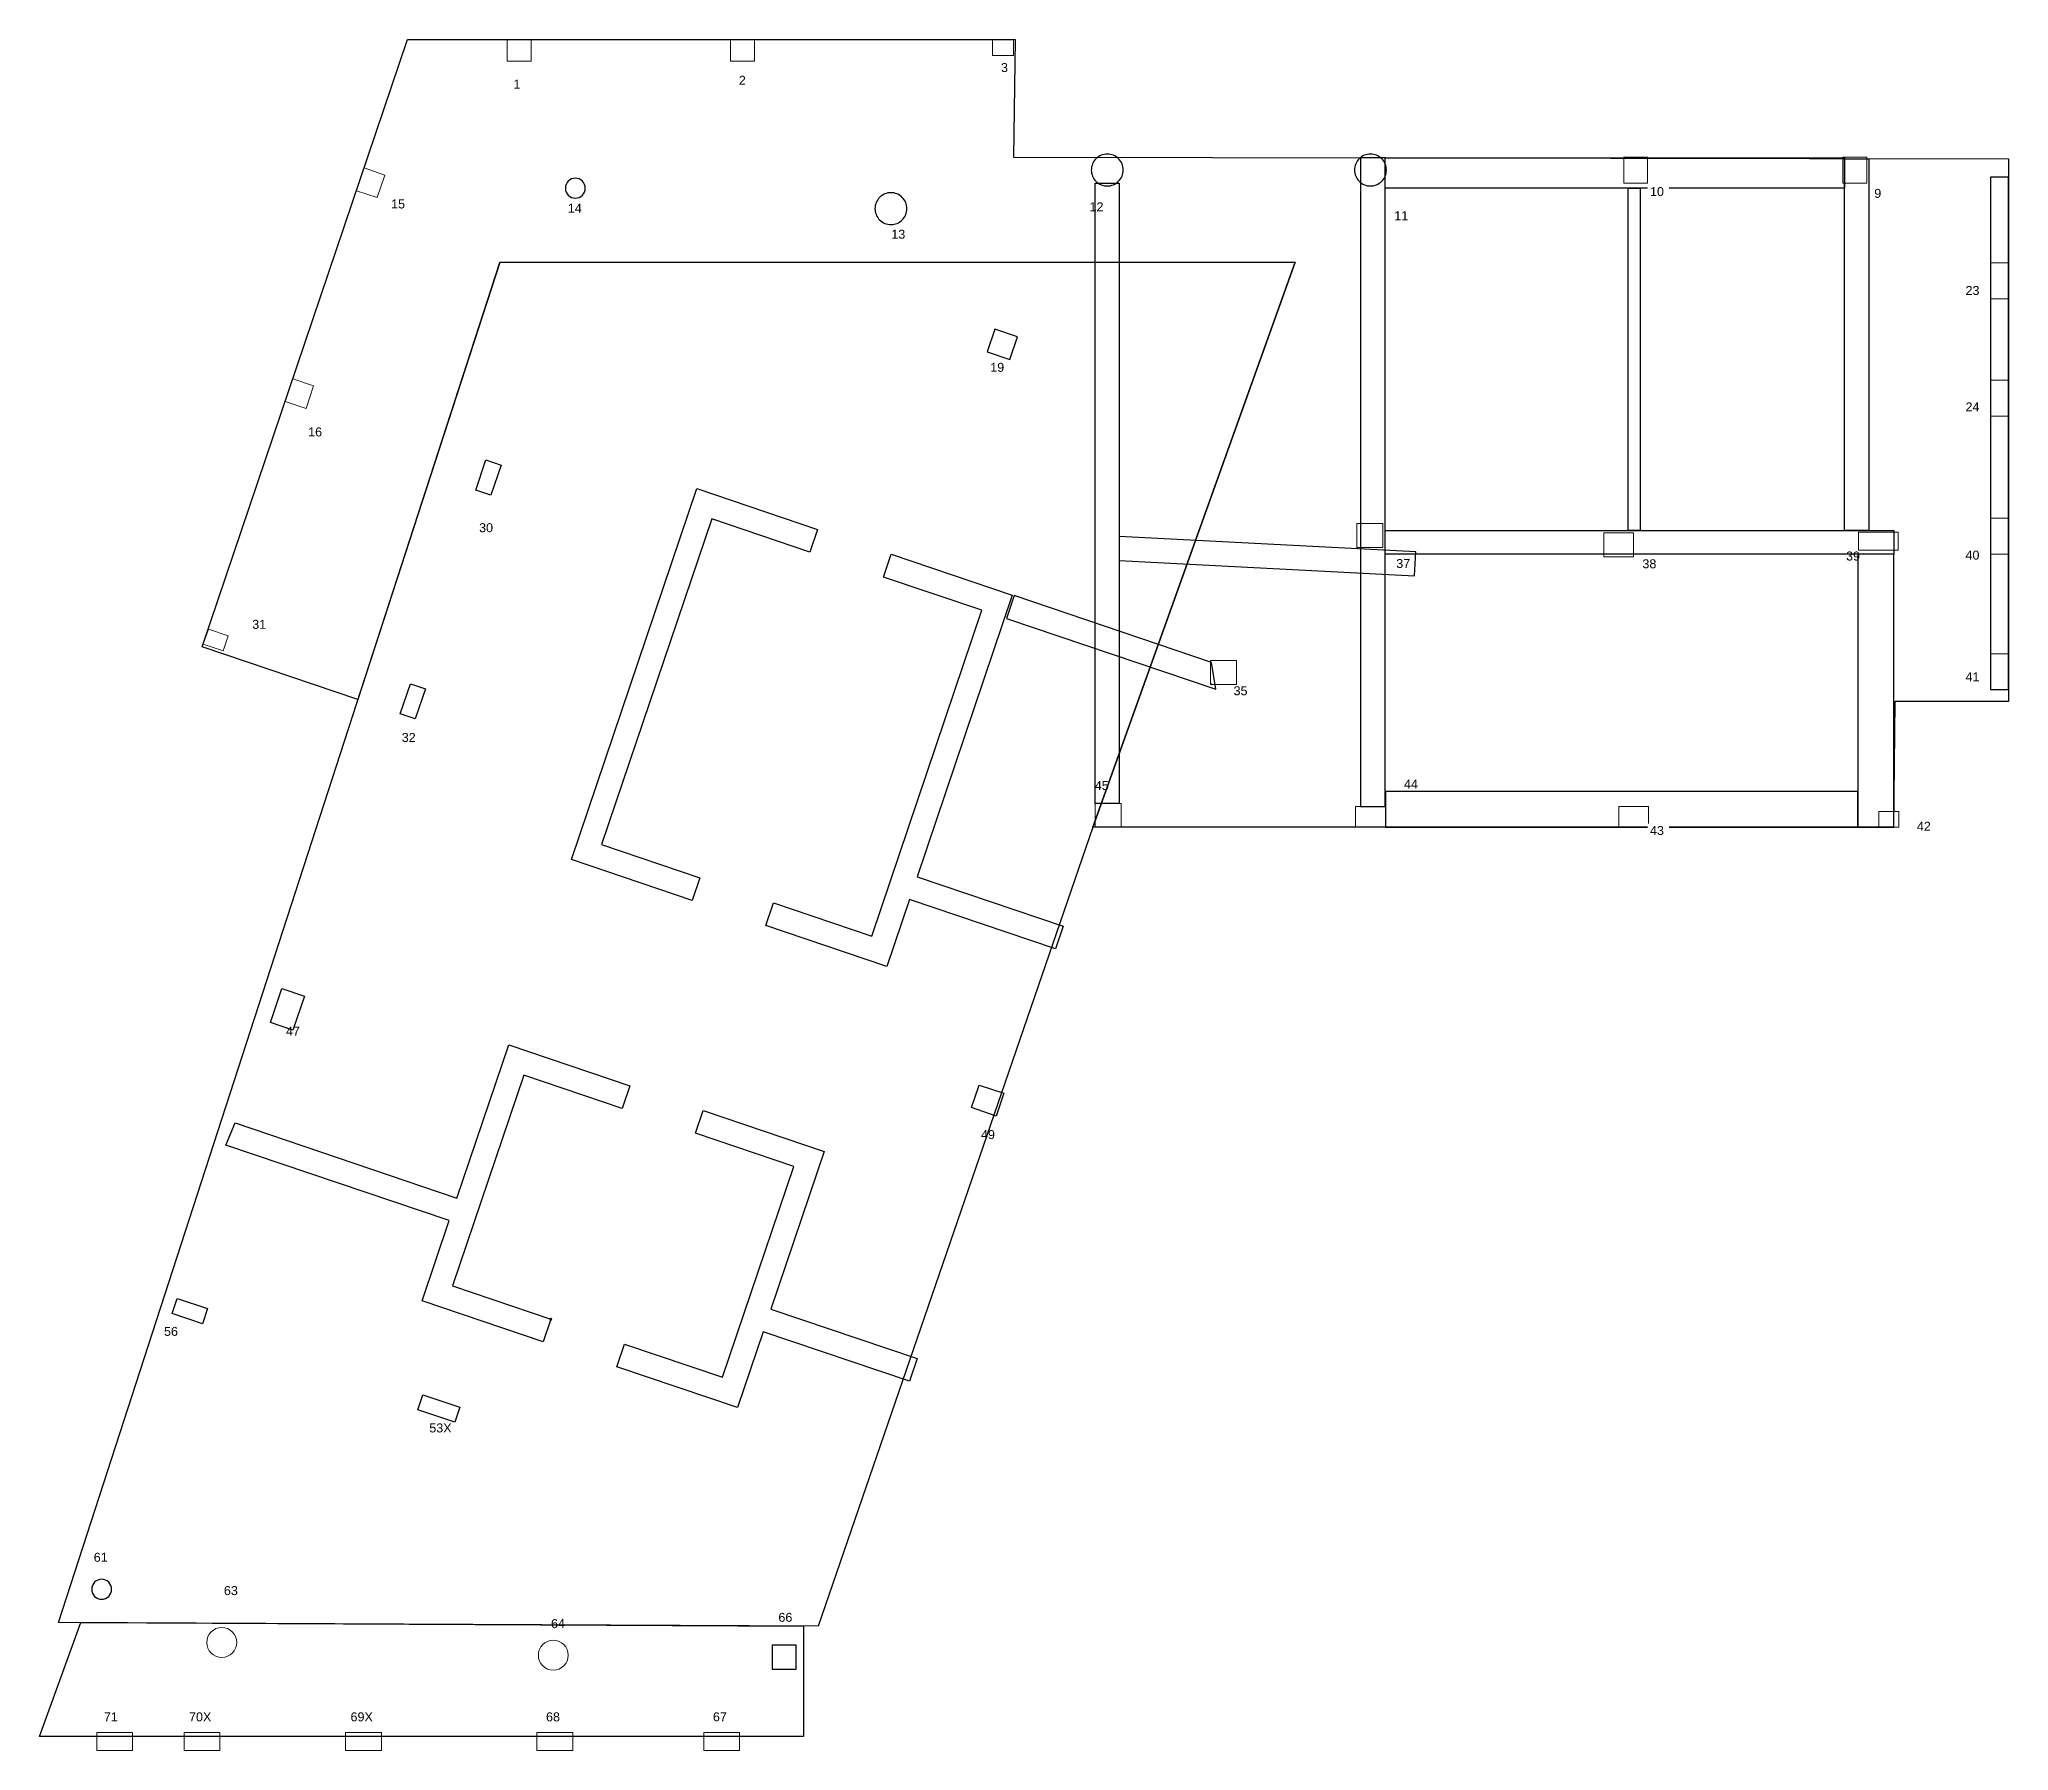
# Model space of a CAD drawing. Header units: inches. Extents: x 30 to 12637, y 0 to 49076.
# Drawn here: x 10659 to 12634, y 21000 to 22716 of the extents above; entities that cross this region are included whole.
import ezdxf

# ---------------------------------------------------------------- set-up
doc = ezdxf.new("R2010")
doc.units = ezdxf.units.IN
doc.header["$MEASUREMENT"] = 0
doc.header["$PDMODE"] = 35
for name, color, linetype in [('BEAM', 4, 'Continuous'), ('DATUM', 6, 'Continuous'), ('SLAB-BALCONY', 3, 'Continuous'), ('SLAB-RESIDENTIAL', 6, 'Continuous'), ('WALL', 1, 'Continuous')]:
    doc.layers.add(name, color=color, linetype=linetype)
doc.layers.add('COL-IDEN', color=171, linetype='Continuous', lineweight=30)
doc.layers.add('COLS', color=52, linetype='Continuous', lineweight=20)
doc.styles.add('Arial', font='arial.ttf', dxfattribs={"height": 9})

msp = doc.modelspace()

# ---------------------------------------------------------------- texts
at = {"layer": 'COL-IDEN', "lineweight": 9, "char_height": 9, "attachment_point": 1, "style": 'Arial'}
for s, insert, width in [('2', (11360.6, 22679.7), 8.484), ('3', (11623.6, 22692.5), 8.484), ('1', (11134.5, 22675.8), 8.484), ('15', (11011.8, 22555.7), 16.968), ('14', (11189.1, 22551.5), 16.968), ('12', (11712.4, 22552.8), 16.968), ('11', (12018.1, 22543.9), 16.968), ('13', (11513.6, 22525.4), 16.968), ('23', (12591.1, 22468.9), 16.968), ('19', (11612.8, 22391.9), 16.968), ('24', (12591.1, 22352.2), 16.968), ('16', (10928.6, 22327.1), 16.968), ('30', (11100.1, 22231.1), 16.968), ('40', (12591.1, 22203.6), 16.968), ('37', (12020.1, 22195.2), 16.968), ('38', (12267, 22194.9), 16.968), ('39', (12471.3, 22202.7), 16.968), ('31', (10872.5, 22134.2), 16.968), ('35', (11856.9, 22067.6), 16.968), ('41', (12591.1, 22081.5), 16.968), ('32', (11022.5, 22020.8), 16.968), ('45', (11717.7, 21972.6), 16.968), ('44', (12027.8, 21974), 16.968), ('42', (12542.3, 21931.7), 16.968), ('47', (10906.3, 21726.2), 16.968), ('49', (11603.5, 21622.6), 16.968), ('56', (10784, 21425.3), 16.968), ('53X', (11050.1, 21328.5), 26.967), ('61', (10713.5, 21198.8), 16.968), ('63', (10844.1, 21165.4), 16.968), ('66', (11400.3, 21138.6), 16.968), ('64', (11172.2, 21132.3), 19.998), ('71', (10723.7, 21038.8), 16.968), ('70X', (10809.1, 21038.8), 26.967), ('69X', (10971.1, 21038.8), 26.967), ('68', (11167.2, 21038.8), 16.968), ('67', (11334.6, 21038.8), 16.968)]:
    msp.add_mtext(s, dxfattribs=dict(at, insert=insert, width=width))

# ---------------------------------------------------------------- linework, layer by layer
at = {"layer": 'BEAM'}
for points in [[(11984.2, 21947.2), (12009.1, 21947.2), (12009.1, 22597.5), (11984.2, 22597.5)], [(12469.8, 22567.1), (12009.1, 22567.1), (12009.1, 22597.5), (12469.8, 22597.5)], [(12469.8, 22596.6), (12494.2, 22596.6), (12494.2, 22223.9), (12469.8, 22223.9)], [(11718.2, 22572.2), (11742.2, 22572.2), (11742.2, 21950.2), (11718.2, 21950.2)], [(12252.7, 22567.1), (12264.7, 22567.1), (12264.7, 22223.9), (12252.7, 22223.9)], [(12616.2, 22064.2), (12634.2, 22064.2), (12634.2, 22578.2), (12616.2, 22578.2)], [(12009.1, 22223.9), (12519.2, 22223.9), (12519.2, 22199.9), (12009.1, 22199.9)], [(11742.2, 22217.7), (11742.2, 22193.6), (12038.3, 22178.4), (12039.6, 22202.3), (11742.2, 22217.7)], [(12483.2, 21926.2), (12519.2, 21926.2), (12519.2, 22199.9), (12483.2, 22199.9)], [(12009.2, 21926.2), (12483.2, 21926.2), (12483.2, 21962.2), (12009.2, 21962.2)]]:
    msp.add_lwpolyline(points, close=True, dxfattribs=at)
msp.add_lwpolyline([(11629.1, 22135.7), (11839.1, 22064.7), (11834.7, 22091.6), (11636.8, 22158.5), (11629.1, 22135.7)], dxfattribs=at)
at = {"layer": 'COLS'}
for points in [[(11128.2, 22694.2), (11128.2, 22716.2), (11152.2, 22716.2), (11152.2, 22694.2)], [(11352.2, 22694.2), (11376.2, 22694.2), (11376.2, 22716.2), (11352.2, 22716.2)], [(11615.2, 22700.2), (11615.2, 22716.2), (11636.2, 22716.2), (11636.2, 22700.2)], [(12248.2, 22572.2), (12272.2, 22572.2), (12272.2, 22598.2), (12248.2, 22598.2)], [(12468.2, 22572.2), (12468.2, 22598.2), (12492.2, 22598.2), (12492.2, 22572.2)], [(10997.9, 22557.5), (11005.6, 22580.2), (10984.7, 22587.3), (10977.1, 22564.5)], [(12616.2, 22456.2), (12616.2, 22492.2), (12634.2, 22492.2), (12634.2, 22456.2)], [(10926.5, 22346.2), (10934.1, 22368.9), (10913.3, 22375.9), (10905.6, 22353.2)], [(12616.2, 22338.4), (12616.2, 22374.4), (12634.2, 22374.4), (12634.2, 22338.4)], [(11980.7, 22206.9), (11980.7, 22230.9), (12006.7, 22230.9), (12006.7, 22206.9)], [(12616.2, 22200.2), (12616.2, 22236.2), (12634.2, 22236.2), (12634.2, 22200.2)], [(12228.2, 22197.4), (12228.2, 22221.4), (12258.2, 22221.4), (12258.2, 22197.4)], [(12483.7, 22204.2), (12483.7, 22222.2), (12523.7, 22222.2), (12523.7, 22204.2)], [(10843.2, 22103.1), (10823.3, 22109.8), (10828.5, 22125), (10848.4, 22118.3)], [(11833.9, 22069.5), (11859.9, 22069.5), (11859.9, 22093.5), (11833.9, 22093.5)], [(12616.2, 22064.2), (12616.2, 22100.2), (12634.2, 22100.2), (12634.2, 22064.2)], [(11834.8, 22070.2), (11834.7, 22070.2), (11834.7, 22070.3)], [(11718.2, 21926.2), (11744.2, 21926.2), (11744.2, 21950.2), (11718.2, 21950.2)], [(11979.2, 21926.2), (11979.2, 21947.2), (12009.2, 21947.2), (12009.2, 21926.2)], [(12243.2, 21926.2), (12243.2, 21947.2), (12273.2, 21947.2), (12273.2, 21926.2)], [(12504.2, 21926.2), (12504.2, 21942.2), (12524.2, 21942.2), (12524.2, 21926.2)], [(10716.5, 21000.5), (10716.5, 21018.5), (10752.5, 21018.5), (10752.5, 21000.5)], [(10804.1, 21018.5), (10840.1, 21018.5)], [(10804.1, 21000.5), (10804.1, 21018.5), (10840.1, 21018.5), (10840.1, 21000.5)], [(10966.1, 21018.5), (11002.1, 21018.5)], [(10966.1, 21000.5), (10966.1, 21018.5), (11002.1, 21018.5), (11002.1, 21000.5)], [(11158.1, 21018.5), (11194.1, 21018.5)], [(11158.1, 21000.5), (11158.1, 21018.5), (11194.1, 21018.5), (11194.1, 21000.5)], [(11325.4, 21000.5), (11325.4, 21018.5), (11361.4, 21018.5), (11361.4, 21000.5)], [(10840.1, 21000.5), (10804.1, 21000.5)], [(11002.1, 21000.5), (10966.1, 21000.5)], [(11194.1, 21000.5), (11158.1, 21000.5)]]:
    msp.add_lwpolyline(points, close=True, dxfattribs=at)
at = {"layer": 'COLS', "lineweight": 30}
for points in [[(11746.2, 22585.2, 0.414214), (11730.2, 22601.2, 0.414214), (11714.2, 22585.2, 0.414214), (11730.2, 22569.2, 0.414214)], [(12010.2, 22585.2, 0.414214), (11994.2, 22601.2, 0.414214), (11978.2, 22585.2, 0.414214), (11994.2, 22569.2, 0.414214)], [(11206.6, 22567, 0.414214), (11196.6, 22577, 0.414214), (11186.6, 22567, 0.414214), (11196.6, 22557, 0.414214)], [(11529.2, 22546.5, 0.414214), (11513.2, 22562.5, 0.414214), (11497.2, 22546.5, 0.414214), (11513.2, 22530.5, 0.414214)], [(10731.5, 21162.2, 0.414214), (10721.5, 21172.2, 0.414214), (10711.5, 21162.2, 0.414214), (10721.5, 21152.2, 0.414214)]]:
    msp.add_lwpolyline(points, format="xyb", close=True, dxfattribs=at)
for points in [[(11632.5, 22395.3), (11640.2, 22418), (11617.5, 22425.7), (11609.8, 22403)], [(11111.9, 22259.1), (11096.7, 22264.2), (11106.9, 22294.6), (11122.1, 22289.4)], [(11036, 22034.8), (11020.8, 22039.9), (11031.1, 22070.2), (11046.3, 22065.1)], [(10913.4, 21722.9), (10890.7, 21730.6), (10902.2, 21764.7), (10925, 21757)], [(11618.7, 21636.7), (11594.1, 21645.1), (11601.8, 21667.8), (11626.4, 21659.5)], [(10822.5, 21428.5), (10792.2, 21438.8), (10797.3, 21453.9), (10827.6, 21443.7)], [(11075.6, 21329.7), (11038.6, 21342.1), (11043.8, 21357.3), (11080.7, 21344.8)], [(11394.2, 21082.1), (11418.2, 21082.1), (11418.2, 21106.1), (11394.2, 21106.1)]]:
    msp.add_lwpolyline(points, close=True, dxfattribs=at)
at = {"layer": 'COLS'}
for centre in [(10841.9, 21108.9), (11174.5, 21096.1)]:
    msp.add_circle(centre, 15, dxfattribs=at)
at = {"layer": 'DATUM'}
msp.add_point((11172, 21433.1), dxfattribs=at)
at = {"layer": 'SLAB-BALCONY'}
for points in [[(10978.6, 22054.2), (10822.4, 22107), (11028.3, 22716.2), (11637.7, 22716.2), (11636.2, 22598.2), (12634.3, 22596.3), (12634.3, 22052.2), (12520.2, 22052.2), (12519, 21926.2), (11715.8, 21926.2), (11918.7, 22492.7), (11120.9, 22492.4)], [(11425.4, 21125.1), (11425.4, 21014.7), (10659, 21014.7), (10700.6, 21128.8)]]:
    msp.add_lwpolyline(points, close=True, dxfattribs=at)
at = {"layer": 'SLAB-RESIDENTIAL'}
msp.add_lwpolyline([(11918.7, 22492.7), (11715.8, 21926.2), (11440.2, 21125.1), (10678.2, 21128.9), (11120.9, 22492.4)], close=True, dxfattribs=at)
at = {"layer": 'WALL'}
for points in [[(11318.4, 22265.8), (11439.6, 22224.8), (11431.9, 22202.1), (11333.4, 22235.4), (11223, 21908.8), (11321.5, 21875.5), (11313.9, 21852.8), (11192.6, 21893.8)], [(11513.5, 22199.9), (11634.8, 22158.9), (11539.4, 21876.6), (11686, 21827.1), (11678.3, 21804.3), (11531.7, 21853.9), (11509, 21786.8), (11387.7, 21827.8), (11395.4, 21850.5), (11494, 21817.2), (11604.4, 22143.8), (11505.8, 22177.1)], [(11251.3, 21667), (11243.6, 21644.3), (11144.9, 21677.7), (11073.5, 21466.4), (11172, 21433.1), (11164.3, 21410.4), (11043, 21451.4), (11070.2, 21531.8), (10845.9, 21607.6), (10855.3, 21629.8), (11077.9, 21554.5), (11129.8, 21708.1)], [(11325, 21642.1), (11446.2, 21601.1), (11392.8, 21443), (11539.4, 21393.5), (11531.7, 21370.8), (11385.1, 21420.3), (11359.4, 21344.4), (11238.2, 21385.4), (11245.9, 21408.1), (11344.4, 21374.8), (11415.8, 21586.1), (11317.3, 21619.4)]]:
    msp.add_lwpolyline(points, close=True, dxfattribs=at)

msp.set_redraw_order([(e.dxf.handle, doc.entitydb.next_handle()) for e in msp.query("TEXT MTEXT ATTDEF DIMENSION ARC_DIMENSION")])  # texts and dimensions are drawn at this point

# ---------------------------------------------------------------- next in the draw order: texts
at = {"layer": 'COL-IDEN', "lineweight": 9, "char_height": 9, "width": 16.968, "attachment_point": 1, "style": 'Arial', "bg_fill": 3, "box_fill_scale": 1.25, "bg_fill_color": 9, "bg_fill_true_color": 13158600, "bg_fill_transparency": 0}
for s, insert in [('10', (12274.6, 22568.1)), ('9', (12499.6, 22566.3)), ('43', (12274.6, 21927.5))]:
    msp.add_mtext(s, dxfattribs=dict(at, insert=insert))

doc.saveas('drawing.dxf')
